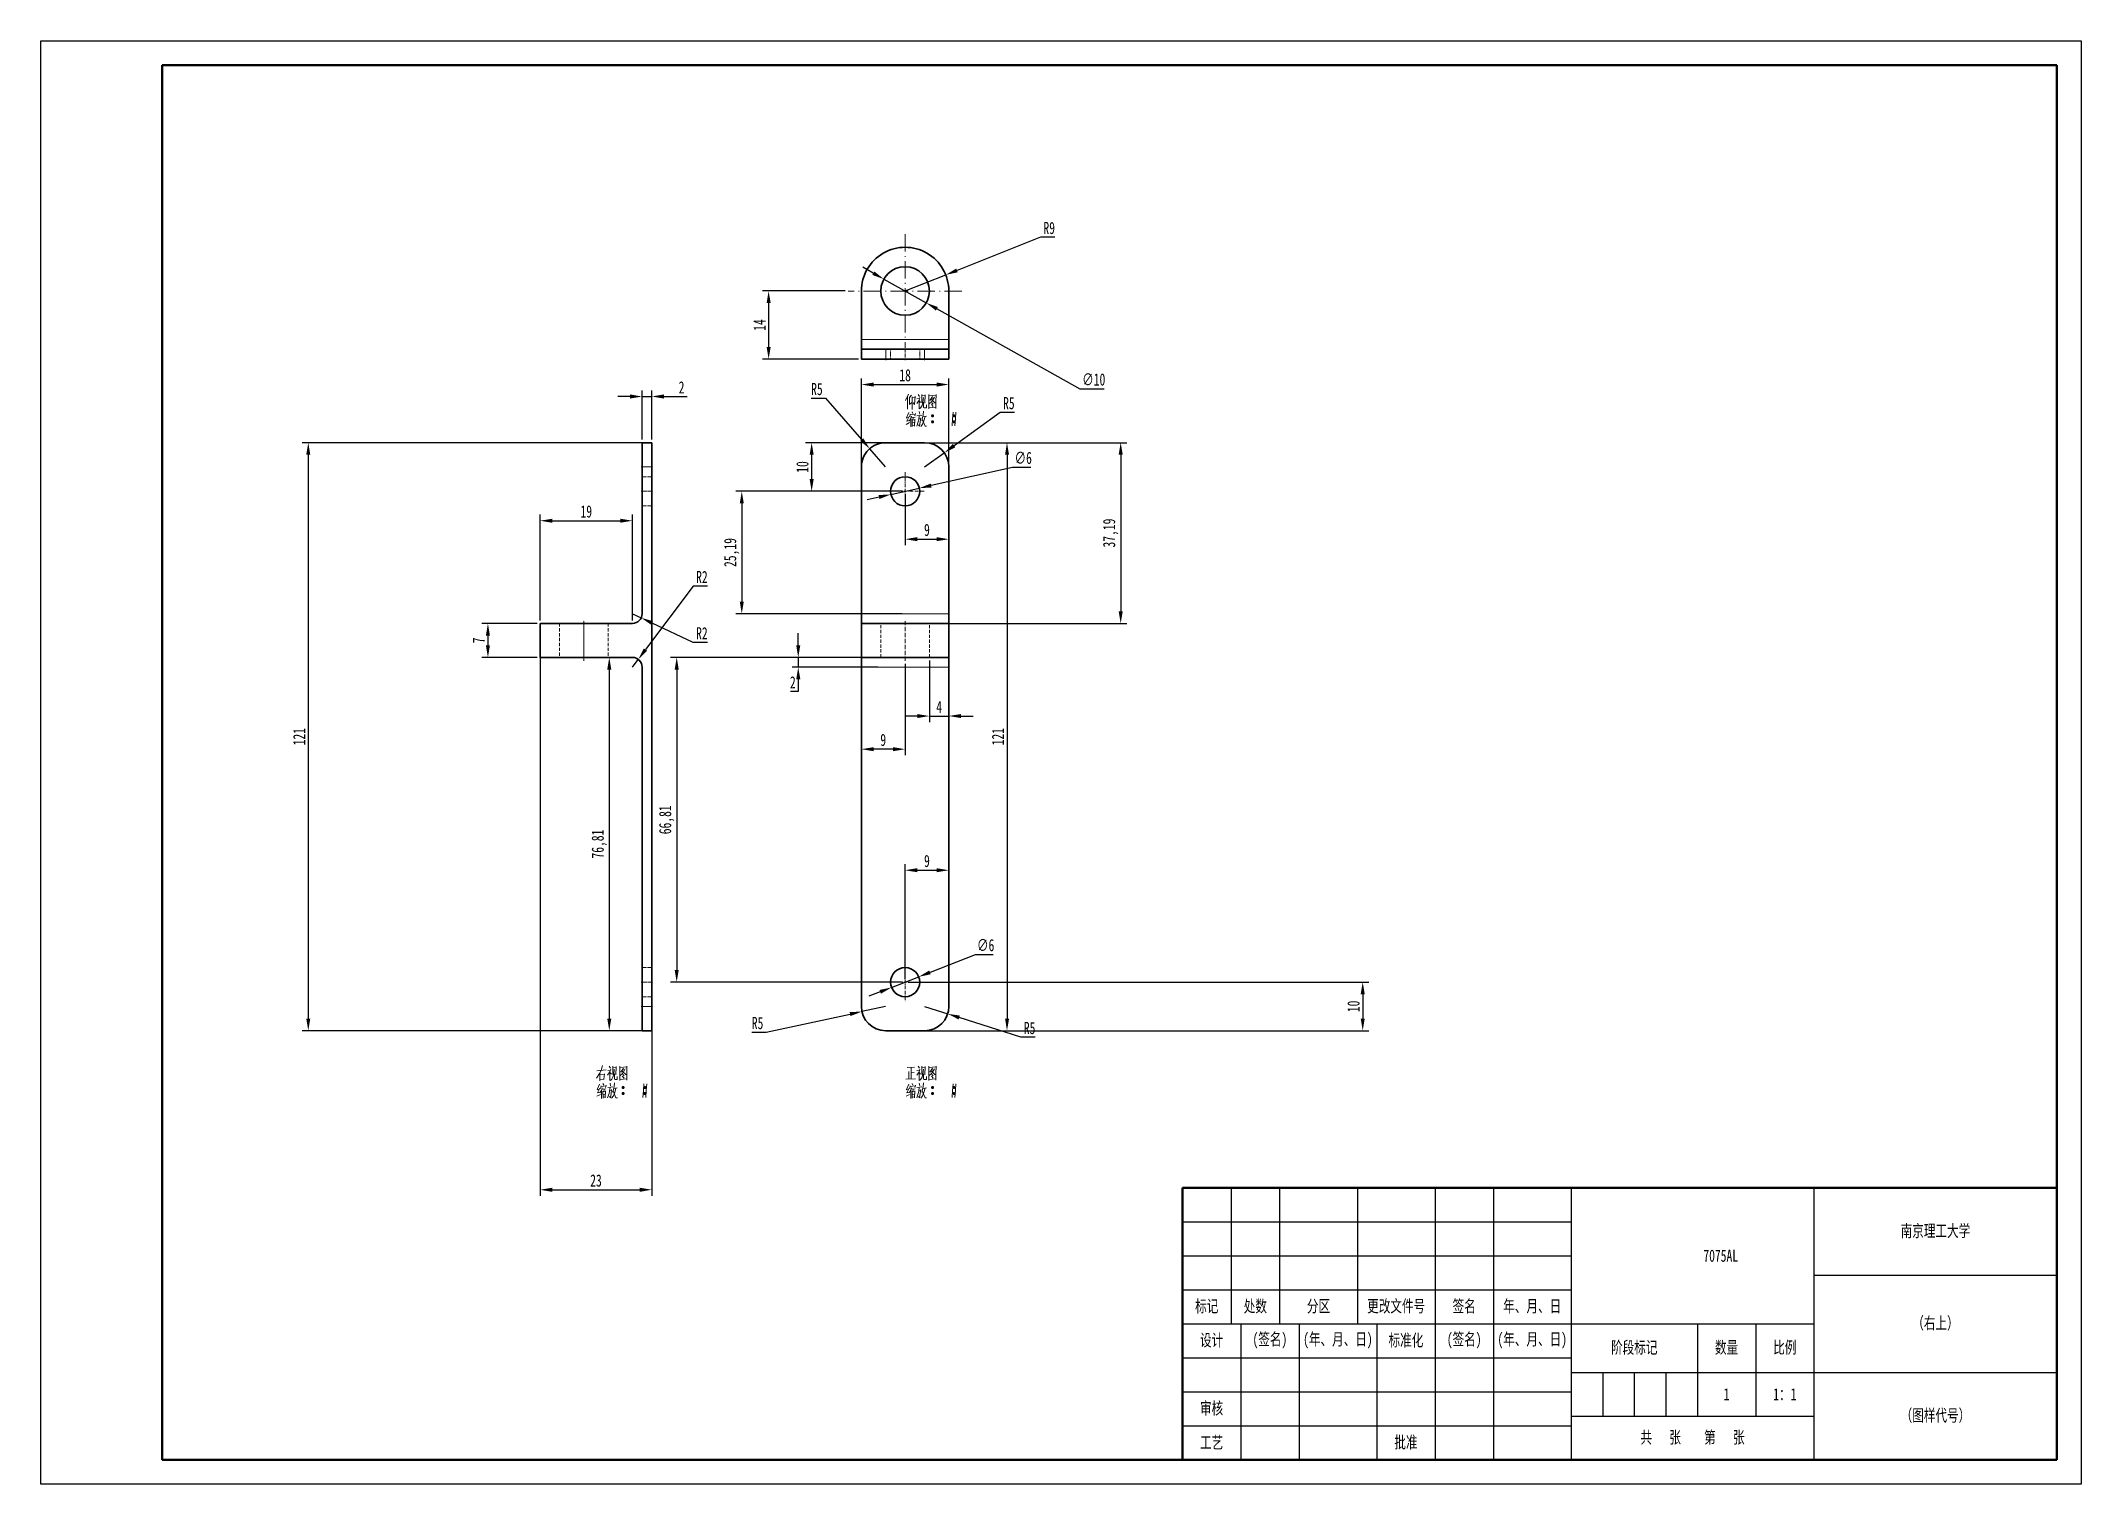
# Model space of a CAD drawing. Header units: millimetres. Extents: x 1050 to 2021, y 766 to 1186.
# Drawn here: x 1050 to 1470, y 765.6 to 1062.6 of the extents above; entities that cross this region are included whole.
import ezdxf

# ---------------------------------------------------------------- set-up
doc = ezdxf.new("R2010")
doc.units = ezdxf.units.MM
doc.header["$LTSCALE"] = 0.3
for name, pattern in [('CENTER', [50.8, 31.75, -6.35, 6.35, -6.35]), ('DASHDOT', [18.5, 12, -3, 0.5, -3]), ('DASHED', [19.05, 12.7, -6.35])]:
    doc.linetypes.add(name, pattern=pattern)
for name, color, linetype, lineweight in [('尺寸线', 3, 'Continuous', 25), ('粗实线', 7, 'Continuous', 50), ('细实线', 7, 'Continuous', 25), ('细文本', 7, 'Continuous', 25), ('细点画线', 1, 'CENTER', 25)]:
    doc.layers.add(name, color=color, linetype=linetype, lineweight=lineweight)
doc.styles.add('NUT Standard', font='simfang.ttf', dxfattribs={"width": 0.7, "height": 2.5})
doc.dimstyles.new('NUT Standard', dxfattribs={"dimtxt": 2.5, "dimasz": 2.5, "dimexe": 1.25, "dimexo": 0.625, "dimtad": 1, "dimtoh": 1, "dimtxsty": 'NUT Standard', "dimcen": 2.5, "dimadec": 0, "dimazin": 0, "dimtfac": 1, "dimtmove": 0, "dimatfit": 3, "dimfxl": 1, "dimarcsym": 0})

msp = doc.modelspace()

# ---------------------------------------------------------------- texts
at = {"layer": '粗实线', "char_height": 2.5, "attachment_point": 5, "style": 'NUT Standard'}
for s, insert in [('\\pxqc;{\\fFangSong|b0|i0|c134|p49;1}', (1397.042, 784.119)), ('\\pxqc;{\\fFangSong|b0|i0|c134|p49;1：1}', (1409.042, 784.119))]:
    msp.add_mtext_dynamic_manual_height_columns(s, width=12, gutter_width=12.5, heights=[0], dxfattribs=dict(at, insert=insert))
at = {"layer": '细文本', "char_height": 2.5, "attachment_point": 5, "style": 'NUT Standard'}
for s, insert, width in [('{\\fFangSong|b0|i0|c134|p49;南京理工大学}', (1440.042, 817.619), 50), ('7075AL', (1395.84, 812.619), 50), ('标记', (1290.042, 802.119), 10), ('处数', (1300.042, 802.119), 10), ('分区', (1313.042, 802.119), 16), ('更改文件号', (1329.042, 802.119), 16), ('签名', (1343.042, 802.119), 12), ('年、月、日', (1357.042, 802.119), 16), ('（右上）', (1440.042, 798.619), 50), ('设计', (1291.042, 795.119), 12), ('(签名)', (1303.042, 795.119), 12), ('(年、月、日)', (1317.042, 795.119), 16), ('标准化', (1331.042, 795.119), 12), ('(签名)', (1343.042, 795.119), 12), ('(年、月、日)', (1357.042, 795.119), 16), ('阶段标记', (1378.042, 793.619), 26), ('数量', (1397.042, 793.619), 12), ('比例', (1409.042, 793.619), 12), ('审核', (1291.042, 781.119), 12), ('（图样代号）', (1440.042, 779.619), 50), ('工艺', (1291.042, 774.119), 12), ('批准', (1331.042, 774.119), 12), ('共   张    第   张', (1390.042, 775.119), 50)]:
    msp.add_mtext(s, dxfattribs=dict(at, insert=insert, width=width))

# ---------------------------------------------------------------- blocks, each defined once
blk = doc.blocks.new('*D5')
at = {"layer": 'Defpoints', "color": 0, "transparency": 16777216}
for p in [(1230.88, 970.57), (1225.02, 969.28)]:
    blk.add_point(p, dxfattribs=at)
at = {"layer": '尺寸线', "color": 0, "lineweight": -2, "transparency": 16777216}
for p, q in [((1250.09, 974.82), (1233.32, 971.11)), ((1253.8, 974.82), (1250.09, 974.82)), ((1225.02, 969.28), (1230.88, 970.57)), ((1222.58, 968.74), (1220.14, 968.2))]:
    blk.add_line(p, q, dxfattribs=at)
at = {"layer": '尺寸线', "color": 0, "transparency": 16777216}
for points in [[(1233.23, 971.52), (1233.41, 970.71), (1230.88, 970.57)], [(1222.49, 969.15), (1222.67, 968.33), (1225.02, 969.28)]]:
    blk.add_solid(points, dxfattribs=at)
at = {"layer": '尺寸线', "color": 0, "transparency": 16777216, "insert": (1252.26, 976.78), "char_height": 2.5, "attachment_point": 5, "style": 'NUT Standard'}
blk.add_mtext('∅6', dxfattribs=at)
blk = doc.blocks.new('*D6')
at = {"layer": 'Defpoints', "color": 0, "transparency": 16777216}
for p in [(1223.59, 1013.58), (1232.32, 1008.69)]:
    blk.add_point(p, dxfattribs=at)
at = {"layer": '尺寸线', "color": 0, "lineweight": -2, "transparency": 16777216}
for p, q in [((1221.41, 1014.8), (1219.23, 1016.03)), ((1223.59, 1013.58), (1232.32, 1008.69)), ((1263.98, 990.96), (1234.5, 1007.47)), ((1268.96, 990.96), (1263.98, 990.96))]:
    blk.add_line(p, q, dxfattribs=at)
at = {"layer": '尺寸线', "color": 0, "transparency": 16777216}
for points in [[(1221.61, 1015.17), (1221.21, 1014.44), (1223.59, 1013.58)], [(1234.7, 1007.84), (1234.29, 1007.11), (1232.32, 1008.69)]]:
    blk.add_solid(points, dxfattribs=at)
at = {"layer": '尺寸线', "color": 0, "transparency": 16777216, "insert": (1266.78, 992.92), "char_height": 2.5, "attachment_point": 5, "style": 'NUT Standard'}
blk.add_mtext('∅10', dxfattribs=at)
blk = doc.blocks.new('*D7')
at = {"layer": 'Defpoints', "color": 0, "transparency": 16777216}
for p in [(1236.32, 1014.46), (1227.95, 1011.14)]:
    blk.add_point(p, dxfattribs=at)
at = {"layer": '尺寸线', "color": 0, "lineweight": -2, "transparency": 16777216}
for p, q in [((1255.82, 1022.2), (1238.64, 1015.38)), ((1258.78, 1022.2), (1255.82, 1022.2)), ((1227.95, 1011.14), (1236.32, 1014.46))]:
    blk.add_line(p, q, dxfattribs=at)
at = {"layer": '尺寸线', "color": 0, "transparency": 16777216}
blk.add_solid([(1238.49, 1015.77), (1238.8, 1014.99), (1236.32, 1014.46)], dxfattribs=at)
at = {"layer": '尺寸线', "color": 0, "transparency": 16777216, "insert": (1257.61, 1024.09), "char_height": 2.5, "attachment_point": 5, "style": 'NUT Standard'}
blk.add_mtext('R9', dxfattribs=at)
blk = doc.blocks.new('*D8')
at = {"layer": 'Defpoints', "color": 0, "transparency": 16777216}
for p in [(1231.95, 974.93), (1236.01, 977.85)]:
    blk.add_point(p, dxfattribs=at)
at = {"layer": '尺寸线', "color": 0, "lineweight": -2, "transparency": 16777216}
for p, q in [((1247.53, 986.15), (1238.04, 979.31)), ((1250.47, 986.15), (1247.53, 986.15)), ((1231.95, 974.93), (1236.01, 977.85))]:
    blk.add_line(p, q, dxfattribs=at)
at = {"layer": '尺寸线', "color": 0, "transparency": 16777216}
blk.add_solid([(1237.8, 979.65), (1238.28, 978.97), (1236.01, 977.85)], dxfattribs=at)
at = {"layer": '尺寸线', "color": 0, "transparency": 16777216, "insert": (1249.31, 988.04), "char_height": 2.5, "attachment_point": 5, "style": 'NUT Standard'}
blk.add_mtext('R5', dxfattribs=at)
blk = doc.blocks.new('*D9')
at = {"layer": 'Defpoints', "color": 0, "transparency": 16777216}
for p in [(1220.66, 978.69), (1223.95, 974.93)]:
    blk.add_point(p, dxfattribs=at)
at = {"layer": '尺寸线', "color": 0, "lineweight": -2, "transparency": 16777216}
for p, q in [((1208.64, 989.06), (1211.58, 989.06)), ((1211.58, 989.06), (1219.01, 980.57)), ((1223.95, 974.93), (1220.66, 978.69))]:
    blk.add_line(p, q, dxfattribs=at)
at = {"layer": '尺寸线', "color": 0, "transparency": 16777216}
blk.add_solid([(1219.33, 980.85), (1218.7, 980.3), (1220.66, 978.69)], dxfattribs=at)
at = {"layer": '尺寸线', "color": 0, "transparency": 16777216, "insert": (1209.8, 990.95), "char_height": 2.5, "attachment_point": 5, "style": 'NUT Standard'}
blk.add_mtext('R5', dxfattribs=at)
blk = doc.blocks.new('*D10')
at = {"layer": 'Defpoints', "color": 0, "transparency": 16777216}
for p in [(1231.95, 863.93), (1236.72, 862.4)]:
    blk.add_point(p, dxfattribs=at)
at = {"layer": '尺寸线', "color": 0, "lineweight": -2, "transparency": 16777216}
for p, q in [((1231.95, 863.93), (1236.72, 862.4)), ((1251.8, 857.58), (1239.1, 861.64)), ((1254.74, 857.58), (1251.8, 857.58))]:
    blk.add_line(p, q, dxfattribs=at)
at = {"layer": '尺寸线', "color": 0, "transparency": 16777216}
blk.add_solid([(1239.22, 862.04), (1238.97, 861.25), (1236.72, 862.4)], dxfattribs=at)
at = {"layer": '尺寸线', "color": 0, "transparency": 16777216, "insert": (1253.58, 859.47), "char_height": 2.5, "attachment_point": 5, "style": 'NUT Standard'}
blk.add_mtext('R5', dxfattribs=at)
blk = doc.blocks.new('*D11')
at = {"layer": 'Defpoints', "color": 0, "transparency": 16777216}
for p in [(1219.07, 862.87), (1223.95, 863.93)]:
    blk.add_point(p, dxfattribs=at)
at = {"layer": '尺寸线', "color": 0, "lineweight": -2, "transparency": 16777216}
for p, q in [((1199.36, 858.61), (1216.62, 862.34)), ((1223.95, 863.93), (1219.07, 862.87)), ((1196.42, 858.61), (1199.36, 858.61))]:
    blk.add_line(p, q, dxfattribs=at)
at = {"layer": '尺寸线', "color": 0, "transparency": 16777216}
blk.add_solid([(1216.54, 862.75), (1216.71, 861.94), (1219.07, 862.87)], dxfattribs=at)
at = {"layer": '尺寸线', "color": 0, "transparency": 16777216, "insert": (1197.58, 860.5), "char_height": 2.5, "attachment_point": 5, "style": 'NUT Standard'}
blk.add_mtext('R5', dxfattribs=at)
blk = doc.blocks.new('*D12')
at = {"layer": 'Defpoints', "color": 0, "transparency": 16777216}
for p in [(1227.95, 969.93), (1236.95, 969.93), (1236.95, 960.07)]:
    blk.add_point(p, dxfattribs=at)
at = {"layer": '尺寸线', "color": 0, "lineweight": -2, "transparency": 16777216}
for p, q in [((1227.95, 969.3), (1227.95, 958.82)), ((1236.95, 969.3), (1236.95, 958.82)), ((1230.45, 960.07), (1234.45, 960.07))]:
    blk.add_line(p, q, dxfattribs=at)
at = {"layer": '尺寸线', "color": 0, "transparency": 16777216}
for points in [[(1230.45, 960.49), (1230.45, 959.66), (1227.95, 960.07)], [(1234.45, 960.49), (1234.45, 959.66), (1236.95, 960.07)]]:
    blk.add_solid(points, dxfattribs=at)
at = {"layer": '尺寸线', "color": 0, "transparency": 16777216, "insert": (1232.45, 961.96), "char_height": 2.5, "attachment_point": 5, "style": 'NUT Standard'}
blk.add_mtext('9', dxfattribs=at)
blk = doc.blocks.new('*D13')
at = {"layer": 'Defpoints', "color": 0, "transparency": 16777216}
for p in [(1208.72, 979.93), (1227.95, 979.93), (1227.95, 969.93)]:
    blk.add_point(p, dxfattribs=at)
at = {"layer": '尺寸线', "color": 0, "lineweight": -2, "transparency": 16777216}
for p, q in [((1227.33, 979.93), (1207.47, 979.93)), ((1208.72, 972.43), (1208.72, 977.43)), ((1227.33, 969.93), (1207.47, 969.93))]:
    blk.add_line(p, q, dxfattribs=at)
at = {"layer": '尺寸线', "color": 0, "transparency": 16777216}
for points in [[(1208.3, 977.43), (1209.14, 977.43), (1208.72, 979.93)], [(1208.3, 972.43), (1209.14, 972.43), (1208.72, 969.93)]]:
    blk.add_solid(points, dxfattribs=at)
at = {"layer": '尺寸线', "color": 0, "transparency": 16777216, "insert": (1206.83, 974.93), "char_height": 2.5, "attachment_point": 5, "rotation": 90, "style": 'NUT Standard'}
blk.add_mtext('10', dxfattribs=at)
blk = doc.blocks.new('*D14')
at = {"layer": 'Defpoints', "color": 0, "transparency": 16777216}
for p in [(1231.95, 979.93), (1231.95, 858.93), (1248.93, 858.93)]:
    blk.add_point(p, dxfattribs=at)
at = {"layer": '尺寸线', "color": 0, "lineweight": -2, "transparency": 16777216}
for p, q in [((1232.58, 979.93), (1250.18, 979.93)), ((1248.93, 977.43), (1248.93, 861.43)), ((1232.58, 858.93), (1250.18, 858.93))]:
    blk.add_line(p, q, dxfattribs=at)
at = {"layer": '尺寸线', "color": 0, "transparency": 16777216}
for points in [[(1248.52, 977.43), (1249.35, 977.43), (1248.93, 979.93)], [(1248.52, 861.43), (1249.35, 861.43), (1248.93, 858.93)]]:
    blk.add_solid(points, dxfattribs=at)
at = {"layer": '尺寸线', "color": 0, "transparency": 16777216, "insert": (1247.06, 919.43), "char_height": 2.5, "attachment_point": 5, "rotation": 90, "style": 'NUT Standard'}
blk.add_mtext('121', dxfattribs=at)
blk = doc.blocks.new('*D15')
at = {"layer": 'Defpoints', "color": 0, "transparency": 16777216}
for p in [(1236.95, 991.89), (1218.95, 944.74), (1236.95, 944.74)]:
    blk.add_point(p, dxfattribs=at)
at = {"layer": '尺寸线', "color": 0, "lineweight": -2, "transparency": 16777216}
for p, q in [((1218.95, 945.36), (1218.95, 993.14)), ((1221.45, 991.89), (1234.45, 991.89)), ((1236.95, 945.36), (1236.95, 993.14))]:
    blk.add_line(p, q, dxfattribs=at)
at = {"layer": '尺寸线', "color": 0, "transparency": 16777216}
for points in [[(1221.45, 992.31), (1221.45, 991.47), (1218.95, 991.89)], [(1234.45, 992.31), (1234.45, 991.47), (1236.95, 991.89)]]:
    blk.add_solid(points, dxfattribs=at)
at = {"layer": '尺寸线', "color": 0, "transparency": 16777216, "insert": (1227.95, 993.78), "char_height": 2.5, "attachment_point": 5, "style": 'NUT Standard'}
blk.add_mtext('18', dxfattribs=at)
blk = doc.blocks.new('*D16')
at = {"layer": 'Defpoints', "color": 0, "transparency": 16777216}
for p in [(1230.75, 870.02), (1225.16, 867.83)]:
    blk.add_point(p, dxfattribs=at)
at = {"layer": '尺寸线', "color": 0, "lineweight": -2, "transparency": 16777216}
for p, q in [((1242.36, 874.56), (1233.08, 870.93)), ((1246.07, 874.56), (1242.36, 874.56)), ((1225.16, 867.83), (1230.75, 870.02)), ((1222.83, 866.92), (1220.5, 866.01))]:
    blk.add_line(p, q, dxfattribs=at)
at = {"layer": '尺寸线', "color": 0, "transparency": 16777216}
for points in [[(1232.92, 871.32), (1233.23, 870.54), (1230.75, 870.02)], [(1222.68, 867.31), (1222.98, 866.54), (1225.16, 867.83)]]:
    blk.add_solid(points, dxfattribs=at)
at = {"layer": '尺寸线', "color": 0, "transparency": 16777216, "insert": (1244.53, 876.52), "char_height": 2.5, "attachment_point": 5, "style": 'NUT Standard'}
blk.add_mtext('∅6', dxfattribs=at)
blk = doc.blocks.new('*D17')
at = {"layer": 'Defpoints', "color": 0, "transparency": 16777216}
for p in [(1227.95, 969.93), (1194.33, 944.74), (1227.95, 944.74)]:
    blk.add_point(p, dxfattribs=at)
at = {"layer": '尺寸线', "color": 0, "lineweight": -2, "transparency": 16777216}
for p, q in [((1227.33, 969.93), (1193.08, 969.93)), ((1194.33, 967.43), (1194.33, 947.24)), ((1227.33, 944.74), (1193.08, 944.74))]:
    blk.add_line(p, q, dxfattribs=at)
at = {"layer": '尺寸线', "color": 0, "transparency": 16777216}
for points in [[(1193.92, 967.43), (1194.75, 967.43), (1194.33, 969.93)], [(1193.92, 947.24), (1194.75, 947.24), (1194.33, 944.74)]]:
    blk.add_solid(points, dxfattribs=at)
at = {"layer": '尺寸线', "color": 0, "transparency": 16777216, "insert": (1192.26, 957.33), "char_height": 2.5, "attachment_point": 5, "rotation": 90, "style": 'NUT Standard'}
blk.add_mtext('25,19', dxfattribs=at)
blk = doc.blocks.new('*D18')
at = {"layer": 'Defpoints', "color": 0, "transparency": 16777216}
for p in [(1231.95, 979.93), (1232.95, 942.74), (1272.33, 942.74)]:
    blk.add_point(p, dxfattribs=at)
at = {"layer": '尺寸线', "color": 0, "lineweight": -2, "transparency": 16777216}
for p, q in [((1232.58, 979.93), (1273.58, 979.93)), ((1272.33, 977.43), (1272.33, 945.24)), ((1233.58, 942.74), (1273.58, 942.74))]:
    blk.add_line(p, q, dxfattribs=at)
at = {"layer": '尺寸线', "color": 0, "transparency": 16777216}
for points in [[(1271.91, 977.43), (1272.75, 977.43), (1272.33, 979.93)], [(1271.91, 945.24), (1272.75, 945.24), (1272.33, 942.74)]]:
    blk.add_solid(points, dxfattribs=at)
at = {"layer": '尺寸线', "color": 0, "transparency": 16777216, "insert": (1270.26, 961.33), "char_height": 2.5, "attachment_point": 5, "rotation": 90, "style": 'NUT Standard'}
blk.add_mtext('37,19', dxfattribs=at)
blk = doc.blocks.new('*D19')
at = {"layer": 'Defpoints', "color": 0, "transparency": 16777216}
for p in [(1218.95, 935.74), (1227.95, 935.04), (1218.95, 916.86)]:
    blk.add_point(p, dxfattribs=at)
at = {"layer": '尺寸线', "color": 0, "lineweight": -2, "transparency": 16777216}
for p, q in [((1218.95, 935.11), (1218.95, 915.61)), ((1227.95, 934.41), (1227.95, 915.61)), ((1225.45, 916.86), (1221.45, 916.86))]:
    blk.add_line(p, q, dxfattribs=at)
at = {"layer": '尺寸线', "color": 0, "transparency": 16777216}
for points in [[(1221.45, 917.27), (1221.45, 916.44), (1218.95, 916.86)], [(1225.45, 917.27), (1225.45, 916.44), (1227.95, 916.86)]]:
    blk.add_solid(points, dxfattribs=at)
at = {"layer": '尺寸线', "color": 0, "transparency": 16777216, "insert": (1223.45, 918.75), "char_height": 2.5, "attachment_point": 5, "style": 'NUT Standard'}
blk.add_mtext('9', dxfattribs=at)
blk = doc.blocks.new('*D20')
at = {"layer": 'Defpoints', "color": 0, "transparency": 16777216}
for p in [(1232.95, 935.74), (1236.95, 935.74), (1236.95, 923.68)]:
    blk.add_point(p, dxfattribs=at)
at = {"layer": '尺寸线', "color": 0, "lineweight": -2, "transparency": 16777216}
for p, q in [((1232.95, 935.11), (1232.95, 922.43)), ((1236.95, 935.11), (1236.95, 922.43)), ((1230.45, 923.68), (1227.95, 923.68)), ((1232.95, 923.68), (1236.95, 923.68)), ((1239.45, 923.68), (1241.95, 923.68))]:
    blk.add_line(p, q, dxfattribs=at)
at = {"layer": '尺寸线', "color": 0, "transparency": 16777216}
for points in [[(1230.45, 924.09), (1230.45, 923.26), (1232.95, 923.68)], [(1239.45, 924.09), (1239.45, 923.26), (1236.95, 923.68)]]:
    blk.add_solid(points, dxfattribs=at)
at = {"layer": '尺寸线', "color": 0, "transparency": 16777216, "insert": (1234.95, 925.55), "char_height": 2.5, "attachment_point": 5, "style": 'NUT Standard'}
blk.add_mtext('4', dxfattribs=at)
blk = doc.blocks.new('*D21')
at = {"layer": 'Defpoints', "color": 0, "transparency": 16777216}
for p in [(1227.95, 935.74), (1180.94, 868.93), (1227.95, 868.93)]:
    blk.add_point(p, dxfattribs=at)
at = {"layer": '尺寸线', "color": 0, "lineweight": -2, "transparency": 16777216}
for p, q in [((1227.33, 935.74), (1179.69, 935.74)), ((1180.94, 933.24), (1180.94, 871.43)), ((1227.33, 868.93), (1179.69, 868.93))]:
    blk.add_line(p, q, dxfattribs=at)
at = {"layer": '尺寸线', "color": 0, "transparency": 16777216}
for points in [[(1180.52, 933.24), (1181.36, 933.24), (1180.94, 935.74)], [(1180.52, 871.43), (1181.36, 871.43), (1180.94, 868.93)]]:
    blk.add_solid(points, dxfattribs=at)
at = {"layer": '尺寸线', "color": 0, "transparency": 16777216, "insert": (1178.87, 902.33), "char_height": 2.5, "attachment_point": 5, "rotation": 90, "style": 'NUT Standard'}
blk.add_mtext('66,81', dxfattribs=at)
blk = doc.blocks.new('*D22')
at = {"layer": 'Defpoints', "color": 0, "transparency": 16777216}
for p in [(1236.95, 891.95), (1227.95, 868.93), (1236.95, 868.93)]:
    blk.add_point(p, dxfattribs=at)
at = {"layer": '尺寸线', "color": 0, "lineweight": -2, "transparency": 16777216}
for p, q in [((1227.95, 869.55), (1227.95, 893.2)), ((1230.45, 891.95), (1234.45, 891.95)), ((1236.95, 869.55), (1236.95, 893.2))]:
    blk.add_line(p, q, dxfattribs=at)
at = {"layer": '尺寸线', "color": 0, "transparency": 16777216}
for points in [[(1230.45, 892.37), (1230.45, 891.54), (1227.95, 891.95)], [(1234.45, 892.37), (1234.45, 891.54), (1236.95, 891.95)]]:
    blk.add_solid(points, dxfattribs=at)
at = {"layer": '尺寸线', "color": 0, "transparency": 16777216, "insert": (1232.45, 893.84), "char_height": 2.5, "attachment_point": 5, "style": 'NUT Standard'}
blk.add_mtext('9', dxfattribs=at)
blk = doc.blocks.new('*D23')
at = {"layer": 'Defpoints', "color": 0, "transparency": 16777216}
for p in [(1227.95, 868.93), (1227.95, 858.93), (1322.15, 858.93)]:
    blk.add_point(p, dxfattribs=at)
at = {"layer": '尺寸线', "color": 0, "lineweight": -2, "transparency": 16777216}
for p, q in [((1228.58, 868.93), (1323.4, 868.93)), ((1322.15, 866.43), (1322.15, 861.43)), ((1228.58, 858.93), (1323.4, 858.93))]:
    blk.add_line(p, q, dxfattribs=at)
at = {"layer": '尺寸线', "color": 0, "transparency": 16777216}
for points in [[(1321.73, 866.43), (1322.57, 866.43), (1322.15, 868.93)], [(1321.73, 861.43), (1322.57, 861.43), (1322.15, 858.93)]]:
    blk.add_solid(points, dxfattribs=at)
at = {"layer": '尺寸线', "color": 0, "transparency": 16777216, "insert": (1320.26, 863.93), "char_height": 2.5, "attachment_point": 5, "rotation": 90, "style": 'NUT Standard'}
blk.add_mtext('10', dxfattribs=at)
blk = doc.blocks.new('*D24')
at = {"layer": 'Defpoints', "color": 0, "transparency": 16777216}
for p in [(1205.96, 933.74), (1222.95, 935.74), (1222.95, 933.74)]:
    blk.add_point(p, dxfattribs=at)
at = {"layer": '尺寸线', "color": 0, "lineweight": -2, "transparency": 16777216}
for p, q in [((1205.96, 938.24), (1205.96, 940.74)), ((1222.33, 935.74), (1204.71, 935.74)), ((1222.33, 933.74), (1204.71, 933.74)), ((1205.96, 935.74), (1205.96, 933.74)), ((1205.96, 928.74), (1204.34, 928.74)), ((1205.96, 931.24), (1205.96, 928.74))]:
    blk.add_line(p, q, dxfattribs=at)
at = {"layer": '尺寸线', "color": 0, "transparency": 16777216}
for points in [[(1205.54, 938.24), (1206.38, 938.24), (1205.96, 935.74)], [(1205.54, 931.24), (1206.38, 931.24), (1205.96, 933.74)]]:
    blk.add_solid(points, dxfattribs=at)
at = {"layer": '尺寸线', "color": 0, "transparency": 16777216, "insert": (1204.84, 930.61), "char_height": 2.5, "attachment_point": 5, "style": 'NUT Standard'}
blk.add_mtext('2', dxfattribs=at)
blk = doc.blocks.new('*D25')
at = {"layer": 'Defpoints', "color": 0, "transparency": 16777216}
for p in [(1175.82, 989.43), (1173.82, 979.93), (1175.82, 979.93)]:
    blk.add_point(p, dxfattribs=at)
at = {"layer": '尺寸线', "color": 0, "lineweight": -2, "transparency": 16777216}
for p, q in [((1171.32, 989.43), (1168.82, 989.43)), ((1173.82, 980.55), (1173.82, 990.68)), ((1173.82, 989.43), (1175.82, 989.43)), ((1175.82, 980.55), (1175.82, 990.68)), ((1178.32, 989.43), (1183.06, 989.43))]:
    blk.add_line(p, q, dxfattribs=at)
at = {"layer": '尺寸线', "color": 0, "transparency": 16777216}
for points in [[(1171.32, 989.85), (1171.32, 989.01), (1173.82, 989.43)], [(1178.32, 989.85), (1178.32, 989.01), (1175.82, 989.43)]]:
    blk.add_solid(points, dxfattribs=at)
at = {"layer": '尺寸线', "color": 0, "transparency": 16777216, "insert": (1181.94, 991.31), "char_height": 2.5, "attachment_point": 5, "style": 'NUT Standard'}
blk.add_mtext('2', dxfattribs=at)
blk = doc.blocks.new('*D26')
at = {"layer": 'Defpoints', "color": 0, "transparency": 16777216}
for p in [(1175.82, 979.93), (1105.1, 858.93), (1175.82, 858.93)]:
    blk.add_point(p, dxfattribs=at)
at = {"layer": '尺寸线', "color": 0, "lineweight": -2, "transparency": 16777216}
for p, q in [((1175.19, 979.93), (1103.85, 979.93)), ((1105.1, 977.43), (1105.1, 861.43)), ((1175.19, 858.93), (1103.85, 858.93))]:
    blk.add_line(p, q, dxfattribs=at)
at = {"layer": '尺寸线', "color": 0, "transparency": 16777216}
for points in [[(1104.68, 977.43), (1105.52, 977.43), (1105.1, 979.93)], [(1104.68, 861.43), (1105.52, 861.43), (1105.1, 858.93)]]:
    blk.add_solid(points, dxfattribs=at)
at = {"layer": '尺寸线', "color": 0, "transparency": 16777216, "insert": (1103.22, 919.43), "char_height": 2.5, "attachment_point": 5, "rotation": 90, "style": 'NUT Standard'}
blk.add_mtext('121', dxfattribs=at)
blk = doc.blocks.new('*D27')
at = {"layer": 'Defpoints', "color": 0, "transparency": 16777216}
for p in [(1152.82, 938.93), (1175.82, 938.93), (1175.82, 826.2)]:
    blk.add_point(p, dxfattribs=at)
at = {"layer": '尺寸线', "color": 0, "lineweight": -2, "transparency": 16777216}
for p, q in [((1152.82, 938.3), (1152.82, 824.95)), ((1175.82, 938.3), (1175.82, 824.95)), ((1155.32, 826.2), (1173.32, 826.2))]:
    blk.add_line(p, q, dxfattribs=at)
at = {"layer": '尺寸线', "color": 0, "transparency": 16777216}
for points in [[(1155.32, 826.62), (1155.32, 825.78), (1152.82, 826.2)], [(1173.32, 826.62), (1173.32, 825.78), (1175.82, 826.2)]]:
    blk.add_solid(points, dxfattribs=at)
at = {"layer": '尺寸线', "color": 0, "transparency": 16777216, "insert": (1164.32, 828.09), "char_height": 2.5, "attachment_point": 5, "style": 'NUT Standard'}
blk.add_mtext('23', dxfattribs=at)
blk = doc.blocks.new('*D28')
at = {"layer": 'Defpoints', "color": 0, "transparency": 16777216}
for p in [(1152.82, 942.74), (1142.08, 935.74), (1152.82, 935.74)]:
    blk.add_point(p, dxfattribs=at)
at = {"layer": '尺寸线', "color": 0, "lineweight": -2, "transparency": 16777216}
for p, q in [((1152.19, 942.74), (1140.83, 942.74)), ((1142.08, 940.24), (1142.08, 938.24)), ((1152.19, 935.74), (1140.83, 935.74))]:
    blk.add_line(p, q, dxfattribs=at)
at = {"layer": '尺寸线', "color": 0, "transparency": 16777216}
for points in [[(1141.66, 940.24), (1142.49, 940.24), (1142.08, 942.74)], [(1141.66, 938.24), (1142.49, 938.24), (1142.08, 935.74)]]:
    blk.add_solid(points, dxfattribs=at)
at = {"layer": '尺寸线', "color": 0, "transparency": 16777216, "insert": (1140.19, 939.24), "char_height": 2.5, "attachment_point": 5, "rotation": 90, "style": 'NUT Standard'}
blk.add_mtext('7', dxfattribs=at)
blk = doc.blocks.new('*D29')
at = {"layer": 'Defpoints', "color": 0, "transparency": 16777216}
for p in [(1166.82, 935.74), (1167.06, 858.93), (1173.82, 858.93)]:
    blk.add_point(p, dxfattribs=at)
at = {"layer": '尺寸线', "color": 0, "lineweight": -2, "transparency": 16777216}
for p, q in [((1167.06, 933.24), (1167.06, 861.43)), ((1167.44, 935.74), (1168.31, 935.74)), ((1173.19, 858.93), (1165.81, 858.93))]:
    blk.add_line(p, q, dxfattribs=at)
at = {"layer": '尺寸线', "color": 0, "transparency": 16777216}
for points in [[(1166.64, 933.24), (1167.48, 933.24), (1167.06, 935.74)], [(1166.64, 861.43), (1167.48, 861.43), (1167.06, 858.93)]]:
    blk.add_solid(points, dxfattribs=at)
at = {"layer": '尺寸线', "color": 0, "transparency": 16777216, "insert": (1164.99, 897.33), "char_height": 2.5, "attachment_point": 5, "rotation": 90, "style": 'NUT Standard'}
blk.add_mtext('76,81', dxfattribs=at)
blk = doc.blocks.new('*D30')
at = {"layer": 'Defpoints', "color": 0, "transparency": 16777216}
for p in [(1216.25, 1011.14), (1199.86, 997.14), (1218.95, 997.14)]:
    blk.add_point(p, dxfattribs=at)
at = {"layer": '尺寸线', "color": 0, "lineweight": -2, "transparency": 16777216}
for p, q in [((1215.63, 1011.14), (1198.61, 1011.14)), ((1199.86, 1008.64), (1199.86, 999.64)), ((1218.33, 997.14), (1198.61, 997.14))]:
    blk.add_line(p, q, dxfattribs=at)
at = {"layer": '尺寸线', "color": 0, "transparency": 16777216}
for points in [[(1199.44, 1008.64), (1200.28, 1008.64), (1199.86, 1011.14)], [(1199.44, 999.64), (1200.28, 999.64), (1199.86, 997.14)]]:
    blk.add_solid(points, dxfattribs=at)
at = {"layer": '尺寸线', "color": 0, "transparency": 16777216, "insert": (1197.99, 1004.14), "char_height": 2.5, "attachment_point": 5, "rotation": 90, "style": 'NUT Standard'}
blk.add_mtext('14', dxfattribs=at)
blk = doc.blocks.new('*D31')
at = {"layer": 'Defpoints', "color": 0, "transparency": 16777216}
for p in [(1171.82, 963.87), (1152.82, 942.74), (1171.82, 942.74)]:
    blk.add_point(p, dxfattribs=at)
at = {"layer": '尺寸线', "color": 0, "lineweight": -2, "transparency": 16777216}
for p, q in [((1152.82, 943.36), (1152.82, 965.12)), ((1155.32, 963.87), (1169.32, 963.87)), ((1171.82, 943.36), (1171.82, 965.12))]:
    blk.add_line(p, q, dxfattribs=at)
at = {"layer": '尺寸线', "color": 0, "transparency": 16777216}
for points in [[(1155.32, 964.28), (1155.32, 963.45), (1152.82, 963.87)], [(1169.32, 964.28), (1169.32, 963.45), (1171.82, 963.87)]]:
    blk.add_solid(points, dxfattribs=at)
at = {"layer": '尺寸线', "color": 0, "transparency": 16777216, "insert": (1162.32, 965.76), "char_height": 2.5, "attachment_point": 5, "style": 'NUT Standard'}
blk.add_mtext('19', dxfattribs=at)
blk = doc.blocks.new('*D32')
at = {"layer": 'Defpoints', "color": 0, "transparency": 16777216}
for p in [(1171.82, 933.74), (1173.02, 935.34)]:
    blk.add_point(p, dxfattribs=at)
at = {"layer": '尺寸线', "color": 0, "lineweight": -2, "transparency": 16777216}
for p, q in [((1184.34, 950.42), (1174.52, 937.34)), ((1187.28, 950.42), (1184.34, 950.42)), ((1171.82, 933.74), (1173.02, 935.34))]:
    blk.add_line(p, q, dxfattribs=at)
at = {"layer": '尺寸线', "color": 0, "transparency": 16777216}
blk.add_solid([(1174.18, 937.59), (1174.85, 937.09), (1173.02, 935.34)], dxfattribs=at)
at = {"layer": '尺寸线', "color": 0, "transparency": 16777216, "insert": (1186.12, 952.29), "char_height": 2.5, "attachment_point": 5, "style": 'NUT Standard'}
blk.add_mtext('R2', dxfattribs=at)
blk = doc.blocks.new('*D33')
at = {"layer": 'Defpoints', "color": 0, "transparency": 16777216}
for p in [(1171.82, 944.74), (1173.63, 943.89)]:
    blk.add_point(p, dxfattribs=at)
at = {"layer": '尺寸线', "color": 0, "lineweight": -2, "transparency": 16777216}
for p, q in [((1171.82, 944.74), (1173.63, 943.89)), ((1184.34, 938.84), (1175.89, 942.82)), ((1187.28, 938.84), (1184.34, 938.84))]:
    blk.add_line(p, q, dxfattribs=at)
at = {"layer": '尺寸线', "color": 0, "transparency": 16777216}
blk.add_solid([(1176.06, 943.2), (1175.71, 942.44), (1173.63, 943.89)], dxfattribs=at)
at = {"layer": '尺寸线', "color": 0, "transparency": 16777216, "insert": (1186.12, 940.71), "char_height": 2.5, "attachment_point": 5, "style": 'NUT Standard'}
blk.add_mtext('R2', dxfattribs=at)

# ---------------------------------------------------------------- dimensions: what is measured, and where the dimension line sits
at = {"layer": '尺寸线'}
for center, mpoint, picture, middle in [((1227.954, 1011.138), (1236.319, 1014.458), '*D7', (1257.614, 1022.196)), ((1223.954, 974.927), (1220.661, 978.689), '*D9', (1209.798, 989.064)), ((1231.954, 974.927), (1236.01, 977.85), '*D8', (1249.311, 986.147)), ((1171.817, 933.74), (1173.017, 935.339), '*D32', (1186.122, 950.419)), ((1171.817, 944.74), (1173.626, 943.887), '*D33', (1186.122, 938.836)), ((1223.954, 863.927), (1219.067, 862.87), '*D11', (1199.362, 858.612)), ((1231.954, 863.927), (1236.717, 862.404), '*D10', (1253.585, 857.584))]:
    dim = msp.add_radius_dim(center=center, mpoint=mpoint, dimstyle='NUT Standard', dxfattribs=at)
    dim.commit()
    dim.dimension.update_dxf_attribs({"geometry": picture, "text_midpoint": middle, "dimtype": 164})
for p1, p2, picture, middle in [((1223.592, 1013.581), (1232.316, 1008.694), '*D6', (1266.784, 990.958)), ((1225.025, 969.279), (1230.883, 970.574), '*D5', (1250.094, 974.818)), ((1225.16, 867.834), (1230.748, 870.019), '*D16', (1244.529, 874.56))]:
    dim = msp.add_diameter_dim_2p(p1=p1, p2=p2, dimstyle='NUT Standard', dxfattribs=at)
    dim.commit()
    dim.dimension.update_dxf_attribs({"geometry": picture, "text_midpoint": middle, "dimtype": 163})
for base, p1, p2, angle, picture, middle in [((1199.861, 997.138), (1216.254, 1011.138), (1218.954, 997.138), 270, '*D30', (1197.986, 1004.138)), ((1105.1, 858.927), (1175.817, 979.927), (1175.817, 858.927), 90, '*D26', (1103.225, 919.427)), ((1208.721, 979.927), (1227.954, 969.927), (1227.954, 979.927), 90, '*D13', (1206.832, 974.927)), ((1248.932, 858.927), (1231.954, 979.927), (1231.954, 858.927), 90, '*D14', (1247.057, 919.427)), ((1272.33, 942.74), (1231.954, 979.927), (1232.954, 942.74), 90, '*D18', (1270.262, 961.333)), ((1194.333, 944.74), (1227.954, 969.927), (1227.954, 944.74), 90, '*D17', (1192.265, 957.333)), ((1142.076, 935.74), (1152.817, 942.74), (1152.817, 935.74), 90, '*D28', (1140.187, 939.24)), ((1205.96, 933.74), (1222.954, 935.74), (1222.954, 933.74), 90, '*D24', (1204.84, 930.615)), ((1167.061, 858.927), (1166.817, 935.74), (1173.817, 858.927), 90, '*D29', (1164.993, 897.333)), ((1180.938, 868.927), (1227.954, 935.74), (1227.954, 868.927), 90, '*D21', (1178.871, 902.333)), ((1218.954, 916.857), (1227.954, 935.04), (1218.954, 935.74), 180, '*D19', (1223.454, 918.746)), ((1236.954, 923.676), (1232.954, 935.74), (1236.954, 935.74), 180, '*D20', (1234.954, 925.551)), ((1322.15, 858.927), (1227.954, 868.927), (1227.954, 858.927), 90, '*D23', (1320.261, 863.927))]:
    dim = msp.add_linear_dim(base=base, p1=p1, p2=p2, angle=angle, dimstyle='NUT Standard', dxfattribs=at)
    dim.commit()
    dim.dimension.update_dxf_attribs({"geometry": picture, "text_midpoint": middle})
for base, p1, p2, picture, middle in [((1236.954, 991.888), (1218.954, 944.74), (1236.954, 944.74), '*D15', (1227.954, 993.778)), ((1175.817, 989.431), (1173.817, 979.927), (1175.817, 979.927), '*D25', (1181.937, 991.306)), ((1171.817, 963.867), (1152.817, 942.74), (1171.817, 942.74), '*D31', (1162.317, 965.757)), ((1236.954, 960.074), (1227.954, 969.927), (1236.954, 969.927), '*D12', (1232.454, 961.964)), ((1175.817, 826.199), (1152.817, 938.927), (1175.817, 938.927), '*D27', (1164.317, 828.088)), ((1236.954, 891.955), (1227.954, 868.927), (1236.954, 868.927), '*D22', (1232.454, 893.844))]:
    dim = msp.add_linear_dim(base=base, p1=p1, p2=p2, dimstyle='NUT Standard', dxfattribs=at)
    dim.commit()
    dim.dimension.update_dxf_attribs({"geometry": picture, "text_midpoint": middle})

# ---------------------------------------------------------------- linework, layer by layer
for p, q in [((1050.042, 1062.619), (1470.042, 1062.619)), ((1050.042, 765.619), (1050.042, 1062.619)), ((1470.042, 1062.619), (1470.042, 765.619)), ((1470.042, 765.619), (1050.042, 765.619))]:
    msp.add_line(p, q)
at = {"color": 7, "lineweight": 35}
for p, q in [((1218.954, 1001.138), (1218.954, 1011.138)), ((1236.954, 1001.138), (1236.954, 1011.138)), ((1218.954, 1001.138), (1218.954, 999.138)), ((1236.954, 999.138), (1236.954, 1001.138)), ((1218.954, 999.138), (1223.954, 999.138)), ((1218.954, 999.138), (1218.954, 997.138)), ((1218.954, 997.138), (1223.954, 997.138)), ((1231.954, 999.138), (1223.954, 999.138)), ((1231.954, 997.138), (1223.954, 997.138)), ((1231.954, 999.138), (1236.954, 999.138)), ((1231.954, 997.138), (1236.954, 997.138)), ((1236.954, 999.138), (1236.954, 997.138)), ((1173.817, 979.927), (1175.817, 979.927)), ((1173.817, 974.927), (1173.817, 979.927)), ((1175.817, 974.927), (1175.817, 979.927)), ((1231.954, 979.927), (1223.954, 979.927)), ((1173.817, 974.927), (1173.817, 944.74)), ((1175.817, 974.927), (1175.817, 863.927)), ((1218.954, 944.74), (1218.954, 974.927)), ((1236.954, 974.927), (1236.954, 944.74)), ((1161.817, 942.74), (1152.817, 942.74)), ((1152.817, 935.74), (1152.817, 942.74)), ((1171.817, 942.74), (1161.817, 942.74)), ((1218.954, 944.74), (1218.954, 942.74)), ((1236.954, 942.74), (1218.954, 942.74)), ((1218.954, 942.74), (1218.954, 935.74)), ((1236.954, 942.74), (1236.954, 944.74)), ((1236.954, 942.74), (1236.954, 935.74)), ((1161.817, 935.74), (1152.817, 935.74)), ((1171.817, 935.74), (1161.817, 935.74)), ((1173.817, 933.74), (1173.817, 863.927)), ((1236.954, 935.74), (1218.954, 935.74)), ((1218.954, 935.74), (1218.954, 933.74)), ((1218.954, 863.927), (1218.954, 933.74)), ((1236.954, 933.74), (1236.954, 935.74)), ((1236.954, 933.74), (1236.954, 863.927)), ((1173.817, 858.927), (1173.817, 863.927)), ((1175.817, 858.927), (1175.817, 863.927)), ((1173.817, 858.927), (1175.817, 858.927)), ((1231.954, 858.927), (1223.954, 858.927))]:
    msp.add_line(p, q, dxfattribs=at)
at = {"color": 7, "linetype": 'DASHED', "lineweight": 13, "ltscale": 0.45}
msp.add_line((1218.954, 1001.138), (1236.954, 1001.138), dxfattribs=at)
at = {"color": 7, "lineweight": 13}
for p, q in [((1218.954, 1001.138), (1236.954, 1001.138)), ((1223.954, 999.138), (1223.954, 997.138)), ((1231.954, 999.138), (1231.954, 997.138)), ((1173.817, 974.927), (1175.817, 974.927)), ((1218.954, 944.74), (1236.954, 944.74)), ((1218.954, 933.74), (1236.954, 933.74)), ((1173.817, 863.927), (1175.817, 863.927))]:
    msp.add_line(p, q, dxfattribs=at)
at = {"color": 7, "linetype": 'DASHDOT', "lineweight": 13, "ltscale": 0.060015}
for p, q in [((1223.954, 999.338), (1223.954, 996.937)), ((1227.954, 999.338), (1227.954, 996.937)), ((1231.954, 999.338), (1231.954, 996.937))]:
    msp.add_line(p, q, dxfattribs=at)
at = {"color": 7, "linetype": 'DASHED', "lineweight": 13, "ltscale": 0.05}
for p, q in [((1223.954, 999.138), (1223.954, 997.138)), ((1224.954, 999.138), (1224.954, 997.138)), ((1224.954, 999.138), (1224.954, 997.138)), ((1230.954, 999.138), (1230.954, 997.138)), ((1230.954, 999.138), (1230.954, 997.138)), ((1231.954, 999.138), (1231.954, 997.138)), ((1173.817, 974.927), (1175.817, 974.927)), ((1173.817, 972.927), (1175.817, 972.927)), ((1173.817, 966.927), (1175.817, 966.927)), ((1173.817, 871.927), (1175.817, 871.927)), ((1173.817, 865.927), (1175.817, 865.927)), ((1173.817, 863.927), (1175.817, 863.927))]:
    msp.add_line(p, q, dxfattribs=at)
at = {"color": 7, "linetype": 'DASHDOT', "lineweight": 13, "ltscale": 0.060001}
for p, q in [((1173.617, 974.927), (1176.017, 974.927)), ((1173.617, 863.927), (1176.017, 863.927))]:
    msp.add_line(p, q, dxfattribs=at)
at = {"color": 7, "linetype": 'DASHED', "lineweight": 13, "ltscale": 0.175}
for p, q in [((1156.817, 942.74), (1156.817, 935.74)), ((1161.817, 942.74), (1161.817, 935.74)), ((1166.817, 942.74), (1166.817, 935.74)), ((1222.954, 935.74), (1222.954, 942.74)), ((1232.954, 935.74), (1232.954, 942.74))]:
    msp.add_line(p, q, dxfattribs=at)
at = {"color": 7, "linetype": 'DASHDOT', "lineweight": 13, "ltscale": 0.210001}
msp.add_line((1161.817, 935.04), (1161.817, 943.44), dxfattribs=at)
at = {"color": 7, "lineweight": 13}
for points in [[(1228.654, 989.893), (1228.059, 988.598)], [(1228.444, 986.848), (1228.444, 988.073), (1228.444, 989.333)], [(1228.864, 989.193), (1229.284, 989.718)], [(1228.864, 989.333), (1228.864, 987.758)], [(1228.864, 987.758), (1229.389, 988.283)], [(1229.424, 989.368), (1229.424, 988.073), (1229.424, 986.743)], [(1229.424, 989.158), (1229.949, 989.228)], [(1229.914, 987.758), (1229.634, 988.108)], [(1229.914, 987.758), (1230.019, 989.473)], [(1230.999, 989.193), (1230.824, 988.703), (1230.334, 987.968)], [(1230.369, 988.983), (1230.929, 989.053)], [(1230.649, 989.858), (1230.929, 989.438)], [(1230.824, 988.703), (1230.824, 986.918)], [(1230.824, 988.528), (1231.139, 988.213)], [(1230.929, 986.918), (1231.209, 987.198)], [(1231.209, 987.198), (1231.454, 987.548)], [(1231.419, 989.823), (1231.419, 988.143)], [(1232.084, 989.648), (1231.419, 989.578)], [(1231.629, 988.178), (1231.454, 987.548)], [(1231.734, 989.228), (1231.629, 988.178)], [(1231.769, 987.198), (1231.769, 988.283)], [(1231.909, 987.093), (1231.769, 987.198)], [(1232.329, 987.093), (1231.909, 987.093)], [(1232.014, 988.073), (1232.084, 989.753)], [(1232.329, 987.723), (1232.329, 987.093)], [(1232.854, 989.858), (1232.854, 988.388), (1232.854, 986.883)], [(1232.854, 989.823), (1232.854, 988.423), (1232.854, 987.023)], [(1234.324, 989.683), (1232.854, 989.543)], [(1232.854, 987.128), (1234.219, 987.233)], [(1232.924, 987.933), (1233.414, 988.353)], [(1233.624, 989.403), (1233.064, 988.598)], [(1233.379, 988.843), (1234.079, 988.108)], [(1233.379, 987.758), (1233.729, 987.373)], [(1233.414, 989.053), (1233.869, 989.123)], [(1233.414, 988.353), (1233.624, 988.633)], [(1233.484, 988.143), (1233.729, 987.863)], [(1233.624, 988.633), (1233.974, 989.263)], [(1234.079, 988.108), (1234.254, 988.143)], [(1234.289, 986.953), (1234.289, 987.058), (1234.219, 987.233)], [(1234.289, 987.058), (1234.289, 988.423), (1234.324, 989.823)], [(1228.164, 983.663), (1228.864, 984.048)], [(1228.619, 985.098), (1228.199, 984.958)], [(1228.689, 986.113), (1228.234, 985.028)], [(1228.269, 984.328), (1228.794, 984.503)], [(1228.759, 985.343), (1228.304, 984.328)], [(1229.074, 984.818), (1228.759, 984.328)], [(1229.004, 985.798), (1228.899, 985.238)], [(1229.004, 985.658), (1230.054, 985.798)], [(1229.249, 985.378), (1229.074, 984.818)], [(1229.109, 984.888), (1229.109, 983.173)], [(1229.319, 985.098), (1230.019, 985.203)], [(1229.389, 986.288), (1229.564, 985.903)], [(1229.389, 984.678), (1229.424, 983.278)], [(1229.389, 984.573), (1229.914, 984.643)], [(1229.424, 984.013), (1229.809, 984.083)], [(1229.879, 983.523), (1229.459, 983.453)], [(1229.634, 985.133), (1229.564, 984.573)], [(1229.949, 984.748), (1229.879, 983.348)], [(1230.089, 985.903), (1229.949, 985.448)], [(1230.859, 985.518), (1230.754, 984.608), (1230.649, 984.188), (1230.334, 983.313)], [(1230.369, 985.448), (1231.419, 985.588)], [(1231.174, 985.028), (1231.069, 984.188), (1230.929, 983.348), (1230.719, 983.628)], [(1230.789, 984.853), (1231.174, 984.923)], [(1230.859, 986.358), (1230.964, 985.798)], [(1231.559, 983.768), (1231.174, 983.243)], [(1231.559, 985.028), (1231.384, 984.468)], [(1231.489, 984.783), (1232.049, 983.348)], [(1231.699, 985.658), (1231.559, 985.028)], [(1231.839, 984.398), (1231.559, 983.768)], [(1231.629, 985.273), (1232.329, 985.413)], [(1231.769, 986.393), (1231.699, 985.658)], [(1232.049, 985.343), (1231.839, 984.398)], [(1232.049, 983.348), (1232.364, 983.348)], [(1233.379, 985.483), (1233.764, 985.483)], [(1233.379, 984.223), (1233.764, 984.223)], [(1233.414, 985.588), (1233.729, 985.588)], [(1233.414, 985.343), (1233.729, 985.343)], [(1233.414, 984.328), (1233.729, 984.328)], [(1233.414, 984.083), (1233.729, 984.083)], [(1237.824, 986.218), (1237.719, 984.818), (1237.614, 983.418)], [(1237.824, 985.483), (1238.209, 985.483)], [(1237.824, 984.223), (1238.209, 984.223)], [(1237.859, 985.588), (1238.174, 985.588)], [(1237.859, 985.343), (1238.174, 985.343)], [(1237.859, 984.328), (1238.174, 984.328)], [(1237.859, 984.083), (1238.174, 984.083)], [(1238.419, 986.218), (1238.314, 984.818), (1238.209, 983.418)], [(1164.457, 849.162), (1165.052, 850.107)], [(1164.492, 850.702), (1166.452, 850.912)], [(1165.052, 850.107), (1165.367, 850.772)], [(1165.122, 850.177), (1165.122, 848.602)], [(1165.122, 849.862), (1166.032, 849.967)], [(1166.032, 848.987), (1165.122, 848.882)], [(1165.647, 851.752), (1165.367, 850.772)], [(1166.067, 850.072), (1165.962, 848.987)], [(1167.362, 850.982), (1167.187, 850.492), (1166.697, 849.757)], [(1166.732, 850.772), (1167.292, 850.842)], [(1167.012, 851.647), (1167.292, 851.227)], [(1167.187, 850.492), (1167.187, 848.707)], [(1167.187, 850.317), (1167.502, 850.002)], [(1167.292, 848.707), (1167.572, 848.987)], [(1167.572, 848.987), (1167.817, 849.337)], [(1167.782, 851.612), (1167.782, 849.932)], [(1168.447, 851.437), (1167.782, 851.367)], [(1167.992, 849.967), (1167.817, 849.337)], [(1168.097, 851.017), (1167.992, 849.967)], [(1168.132, 848.987), (1168.132, 850.072)], [(1168.272, 848.882), (1168.132, 848.987)], [(1168.692, 848.882), (1168.272, 848.882)], [(1168.377, 849.862), (1168.447, 851.542)], [(1168.692, 849.512), (1168.692, 848.882)], [(1169.217, 851.647), (1169.217, 850.177), (1169.217, 848.672)], [(1169.217, 851.612), (1169.217, 850.212), (1169.217, 848.812)], [(1170.687, 851.472), (1169.217, 851.332)], [(1169.217, 848.917), (1170.582, 849.022)], [(1169.287, 849.722), (1169.777, 850.142)], [(1169.987, 851.192), (1169.427, 850.387)], [(1169.742, 850.632), (1170.442, 849.897)], [(1169.742, 849.547), (1170.092, 849.162)], [(1169.777, 850.842), (1170.232, 850.912)], [(1169.777, 850.142), (1169.987, 850.422)], [(1169.847, 849.932), (1170.092, 849.652)], [(1169.987, 850.422), (1170.337, 851.052)], [(1170.442, 849.897), (1170.617, 849.932)], [(1170.652, 848.742), (1170.652, 848.847), (1170.582, 849.022)], [(1170.652, 848.847), (1170.652, 850.212), (1170.687, 851.612)], [(1228.129, 848.952), (1230.089, 849.057)], [(1228.409, 851.367), (1229.914, 851.437)], [(1228.689, 850.562), (1228.689, 848.987)], [(1229.179, 851.367), (1229.179, 850.212), (1229.179, 849.022)], [(1229.179, 850.247), (1229.809, 850.317)], [(1230.999, 850.982), (1230.824, 850.492), (1230.334, 849.757)], [(1230.369, 850.772), (1230.929, 850.842)], [(1230.649, 851.647), (1230.929, 851.227)], [(1230.824, 850.492), (1230.824, 848.707)], [(1230.824, 850.317), (1231.139, 850.002)], [(1230.929, 848.707), (1231.209, 848.987)], [(1231.209, 848.987), (1231.454, 849.337)], [(1231.419, 851.612), (1231.419, 849.932)], [(1232.084, 851.437), (1231.419, 851.367)], [(1231.629, 849.967), (1231.454, 849.337)], [(1231.734, 851.017), (1231.629, 849.967)], [(1231.769, 848.987), (1231.769, 850.072)], [(1231.909, 848.882), (1231.769, 848.987)], [(1232.329, 848.882), (1231.909, 848.882)], [(1232.014, 849.862), (1232.084, 851.542)], [(1232.329, 849.512), (1232.329, 848.882)], [(1232.854, 851.647), (1232.854, 850.177), (1232.854, 848.672)], [(1232.854, 851.612), (1232.854, 850.212), (1232.854, 848.812)], [(1234.324, 851.472), (1232.854, 851.332)], [(1232.854, 848.917), (1234.219, 849.022)], [(1232.924, 849.722), (1233.414, 850.142)], [(1233.624, 851.192), (1233.064, 850.387)], [(1233.379, 850.632), (1234.079, 849.897)], [(1233.379, 849.547), (1233.729, 849.162)], [(1233.414, 850.842), (1233.869, 850.912)], [(1233.414, 850.142), (1233.624, 850.422)], [(1233.484, 849.932), (1233.729, 849.652)], [(1233.624, 850.422), (1233.974, 851.052)], [(1234.079, 849.897), (1234.254, 849.932)], [(1234.289, 848.742), (1234.289, 848.847), (1234.219, 849.022)], [(1234.289, 848.847), (1234.289, 850.212), (1234.324, 851.612)], [(1164.527, 845.452), (1165.227, 845.837)], [(1164.982, 846.887), (1164.562, 846.747)], [(1165.052, 847.902), (1164.597, 846.817)], [(1164.632, 846.117), (1165.157, 846.292)], [(1165.122, 847.132), (1164.667, 846.117)], [(1165.437, 846.607), (1165.122, 846.117)], [(1165.367, 847.587), (1165.262, 847.027)], [(1165.367, 847.447), (1166.417, 847.587)], [(1165.612, 847.167), (1165.437, 846.607)], [(1165.472, 846.677), (1165.472, 844.962)], [(1165.682, 846.887), (1166.382, 846.992)], [(1165.752, 848.077), (1165.927, 847.692)], [(1165.752, 846.467), (1165.787, 845.067)], [(1165.752, 846.362), (1166.277, 846.432)], [(1165.787, 845.802), (1166.172, 845.872)], [(1166.242, 845.312), (1165.822, 845.242)], [(1165.997, 846.922), (1165.927, 846.362)], [(1166.312, 846.537), (1166.242, 845.137)], [(1166.452, 847.692), (1166.312, 847.237)], [(1167.222, 847.307), (1167.117, 846.397), (1167.012, 845.977), (1166.697, 845.102)], [(1166.732, 847.237), (1167.782, 847.377)], [(1167.537, 846.817), (1167.432, 845.977), (1167.292, 845.137), (1167.082, 845.417)], [(1167.152, 846.642), (1167.537, 846.712)], [(1167.222, 848.147), (1167.327, 847.587)], [(1167.922, 845.557), (1167.537, 845.032)], [(1167.922, 846.817), (1167.747, 846.257)], [(1167.852, 846.572), (1168.412, 845.137)], [(1168.062, 847.447), (1167.922, 846.817)], [(1168.202, 846.187), (1167.922, 845.557)], [(1167.992, 847.062), (1168.692, 847.202)], [(1168.132, 848.182), (1168.062, 847.447)], [(1168.412, 847.132), (1168.202, 846.187)], [(1168.412, 845.137), (1168.727, 845.137)], [(1169.742, 847.272), (1170.127, 847.272)], [(1169.742, 846.012), (1170.127, 846.012)], [(1169.777, 847.377), (1170.092, 847.377)], [(1169.777, 847.132), (1170.092, 847.132)], [(1169.777, 846.117), (1170.092, 846.117)], [(1169.777, 845.872), (1170.092, 845.872)], [(1174.187, 848.007), (1174.082, 846.607), (1173.977, 845.207)], [(1174.187, 847.272), (1174.572, 847.272)], [(1174.187, 846.012), (1174.572, 846.012)], [(1174.222, 847.377), (1174.537, 847.377)], [(1174.222, 847.132), (1174.537, 847.132)], [(1174.222, 846.117), (1174.537, 846.117)], [(1174.222, 845.872), (1174.537, 845.872)], [(1174.782, 848.007), (1174.677, 846.607), (1174.572, 845.207)], [(1228.164, 845.452), (1228.864, 845.837)], [(1228.619, 846.887), (1228.199, 846.747)], [(1228.689, 847.902), (1228.234, 846.817)], [(1228.269, 846.117), (1228.794, 846.292)], [(1228.759, 847.132), (1228.304, 846.117)], [(1229.074, 846.607), (1228.759, 846.117)], [(1229.004, 847.587), (1228.899, 847.027)], [(1229.004, 847.447), (1230.054, 847.587)], [(1229.249, 847.167), (1229.074, 846.607)], [(1229.109, 846.677), (1229.109, 844.962)], [(1229.319, 846.887), (1230.019, 846.992)], [(1229.389, 848.077), (1229.564, 847.692)], [(1229.389, 846.467), (1229.424, 845.067)], [(1229.389, 846.362), (1229.914, 846.432)], [(1229.424, 845.802), (1229.809, 845.872)], [(1229.879, 845.312), (1229.459, 845.242)], [(1229.634, 846.922), (1229.564, 846.362)], [(1229.949, 846.537), (1229.879, 845.137)], [(1230.089, 847.692), (1229.949, 847.237)], [(1230.859, 847.307), (1230.754, 846.397), (1230.649, 845.977), (1230.334, 845.102)], [(1230.369, 847.237), (1231.419, 847.377)], [(1231.174, 846.817), (1231.069, 845.977), (1230.929, 845.137), (1230.719, 845.417)], [(1230.789, 846.642), (1231.174, 846.712)], [(1230.859, 848.147), (1230.964, 847.587)], [(1231.559, 845.557), (1231.174, 845.032)], [(1231.559, 846.817), (1231.384, 846.257)], [(1231.489, 846.572), (1232.049, 845.137)], [(1231.699, 847.447), (1231.559, 846.817)], [(1231.839, 846.187), (1231.559, 845.557)], [(1231.629, 847.062), (1232.329, 847.202)], [(1231.769, 848.182), (1231.699, 847.447)], [(1232.049, 847.132), (1231.839, 846.187)], [(1232.049, 845.137), (1232.364, 845.137)], [(1233.379, 847.272), (1233.764, 847.272)], [(1233.379, 846.012), (1233.764, 846.012)], [(1233.414, 847.377), (1233.729, 847.377)], [(1233.414, 847.132), (1233.729, 847.132)], [(1233.414, 846.117), (1233.729, 846.117)], [(1233.414, 845.872), (1233.729, 845.872)], [(1237.824, 848.007), (1237.719, 846.607), (1237.614, 845.207)], [(1237.824, 847.272), (1238.209, 847.272)], [(1237.824, 846.012), (1238.209, 846.012)], [(1237.859, 847.377), (1238.174, 847.377)], [(1237.859, 847.132), (1238.174, 847.132)], [(1237.859, 846.117), (1238.174, 846.117)], [(1237.859, 845.872), (1238.174, 845.872)], [(1238.419, 848.007), (1238.314, 846.607), (1238.209, 845.207)]]:
    msp.add_lwpolyline(points, dxfattribs=at)
for points in [[(1233.484, 985.273), (1233.659, 985.273), (1233.764, 985.378), (1233.764, 985.553), (1233.659, 985.658), (1233.484, 985.658), (1233.379, 985.553), (1233.379, 985.378)], [(1233.484, 984.013), (1233.659, 984.013), (1233.764, 984.118), (1233.764, 984.293), (1233.659, 984.398), (1233.484, 984.398), (1233.379, 984.293), (1233.379, 984.118)], [(1237.929, 985.273), (1238.104, 985.273), (1238.209, 985.378), (1238.209, 985.553), (1238.104, 985.658), (1237.929, 985.658), (1237.824, 985.553), (1237.824, 985.378)], [(1237.929, 984.013), (1238.104, 984.013), (1238.209, 984.118), (1238.209, 984.293), (1238.104, 984.398), (1237.929, 984.398), (1237.824, 984.293), (1237.824, 984.118)], [(1169.847, 847.062), (1170.022, 847.062), (1170.127, 847.167), (1170.127, 847.342), (1170.022, 847.447), (1169.847, 847.447), (1169.742, 847.342), (1169.742, 847.167)], [(1169.847, 845.802), (1170.022, 845.802), (1170.127, 845.907), (1170.127, 846.082), (1170.022, 846.187), (1169.847, 846.187), (1169.742, 846.082), (1169.742, 845.907)], [(1174.292, 847.062), (1174.467, 847.062), (1174.572, 847.167), (1174.572, 847.342), (1174.467, 847.447), (1174.292, 847.447), (1174.187, 847.342), (1174.187, 847.167)], [(1174.292, 845.802), (1174.467, 845.802), (1174.572, 845.907), (1174.572, 846.082), (1174.467, 846.187), (1174.292, 846.187), (1174.187, 846.082), (1174.187, 845.907)], [(1233.484, 847.062), (1233.659, 847.062), (1233.764, 847.167), (1233.764, 847.342), (1233.659, 847.447), (1233.484, 847.447), (1233.379, 847.342), (1233.379, 847.167)], [(1233.484, 845.802), (1233.659, 845.802), (1233.764, 845.907), (1233.764, 846.082), (1233.659, 846.187), (1233.484, 846.187), (1233.379, 846.082), (1233.379, 845.907)], [(1237.929, 847.062), (1238.104, 847.062), (1238.209, 847.167), (1238.209, 847.342), (1238.104, 847.447), (1237.929, 847.447), (1237.824, 847.342), (1237.824, 847.167)], [(1237.929, 845.802), (1238.104, 845.802), (1238.209, 845.907), (1238.209, 846.082), (1238.104, 846.187), (1237.929, 846.187), (1237.824, 846.082), (1237.824, 845.907)]]:
    msp.add_lwpolyline(points, close=True, dxfattribs=at)
at = {"color": 7, "lineweight": 35}
for centre, radius in [((1227.954, 1011.138), 5), ((1227.954, 969.927), 3), ((1227.954, 868.927), 3)]:
    msp.add_circle(centre, radius, dxfattribs=at)
for centre, radius, start, end in [((1227.954, 1011.138), 9, 0, 180.00015), ((1223.954, 974.927), 5, 90, 180.00001), ((1231.954, 974.927), 5, 0, 90), ((1171.817, 944.74), 2, 270, 0), ((1171.817, 933.74), 2, 0, 90), ((1223.954, 863.927), 5, 180.00001, 270), ((1231.954, 863.927), 5, 270, 0)]:
    msp.add_arc(centre, radius, start, end, dxfattribs=at)
at = {"layer": '粗实线'}
for p, q in [((1075.042, 770.619), (1075.042, 1057.619)), ((1075.042, 1057.619), (1465.042, 1057.619)), ((1465.042, 1057.619), (1465.042, 770.619)), ((1285.042, 826.619), (1465.042, 826.619)), ((1285.042, 770.619), (1285.042, 826.619)), ((1465.042, 770.619), (1075.042, 770.619)), ((1285.042, 770.619), (1465.042, 770.619))]:
    msp.add_line(p, q, dxfattribs=at)
at = {"layer": '细实线'}
for p, q in [((1295.042, 826.619), (1295.042, 798.619)), ((1305.042, 826.619), (1305.042, 798.619)), ((1321.042, 826.619), (1321.042, 798.619)), ((1337.042, 826.619), (1337.042, 798.619)), ((1349.042, 826.619), (1349.042, 798.619)), ((1365.042, 826.619), (1365.042, 770.619)), ((1415.042, 826.619), (1415.042, 770.619)), ((1285.042, 819.619), (1365.042, 819.619)), ((1285.042, 812.619), (1365.042, 812.619)), ((1415.042, 808.619), (1465.042, 808.619)), ((1285.042, 805.619), (1365.042, 805.619)), ((1285.042, 798.619), (1415.042, 798.619)), ((1297.042, 798.619), (1297.042, 770.619)), ((1309.042, 798.619), (1309.042, 770.619)), ((1325.042, 798.619), (1325.042, 770.619)), ((1337.042, 798.619), (1337.042, 770.619)), ((1349.042, 798.619), (1349.042, 770.619)), ((1391.042, 798.619), (1391.042, 779.619)), ((1403.042, 798.619), (1403.042, 779.619)), ((1285.042, 791.619), (1365.042, 791.619)), ((1365.042, 788.619), (1465.042, 788.619)), ((1371.542, 788.619), (1371.542, 779.619)), ((1378.042, 788.619), (1378.042, 779.619)), ((1384.542, 788.619), (1384.542, 779.619)), ((1285.042, 784.619), (1365.042, 784.619)), ((1285.042, 777.619), (1365.042, 777.619)), ((1365.042, 779.619), (1415.042, 779.619))]:
    msp.add_line(p, q, dxfattribs=at)
at = {"layer": '细点画线', "linetype": 'DASHDOT', "lineweight": 13}
for p, q in [((1227.954, 1022.838), (1227.954, 999.438)), ((1239.654, 1011.138), (1216.254, 1011.138))]:
    msp.add_line(p, q, dxfattribs=at)
at = {"layer": '细点画线', "linetype": 'DASHDOT', "lineweight": 13, "ltscale": 0.195}
for p, q in [((1227.954, 973.827), (1227.954, 966.027)), ((1227.954, 872.827), (1227.954, 865.027))]:
    msp.add_line(p, q, dxfattribs=at)
at = {"layer": '细点画线', "linetype": 'DASHDOT', "lineweight": 13, "ltscale": 0.060001}
for p, q in [((1173.617, 969.927), (1176.017, 969.927)), ((1173.617, 868.927), (1176.017, 868.927))]:
    msp.add_line(p, q, dxfattribs=at)
at = {"layer": '细点画线', "linetype": 'DASHDOT', "lineweight": 13, "ltscale": 0.195001}
for p, q in [((1231.854, 969.927), (1224.054, 969.927)), ((1231.854, 868.927), (1224.054, 868.927))]:
    msp.add_line(p, q, dxfattribs=at)
at = {"layer": '细点画线', "lineweight": 13}
msp.add_line((1161.817, 942.74), (1161.817, 935.74), dxfattribs=at)
at = {"layer": '细点画线', "linetype": 'DASHDOT', "lineweight": 13, "ltscale": 0.210001}
msp.add_line((1227.954, 935.04), (1227.954, 943.44), dxfattribs=at)

msp.set_redraw_order([(e.dxf.handle, doc.entitydb.next_handle()) for e in msp.query("TEXT MTEXT ATTDEF DIMENSION ARC_DIMENSION")])  # texts and dimensions are drawn at this point

doc.saveas('drawing.dxf')
